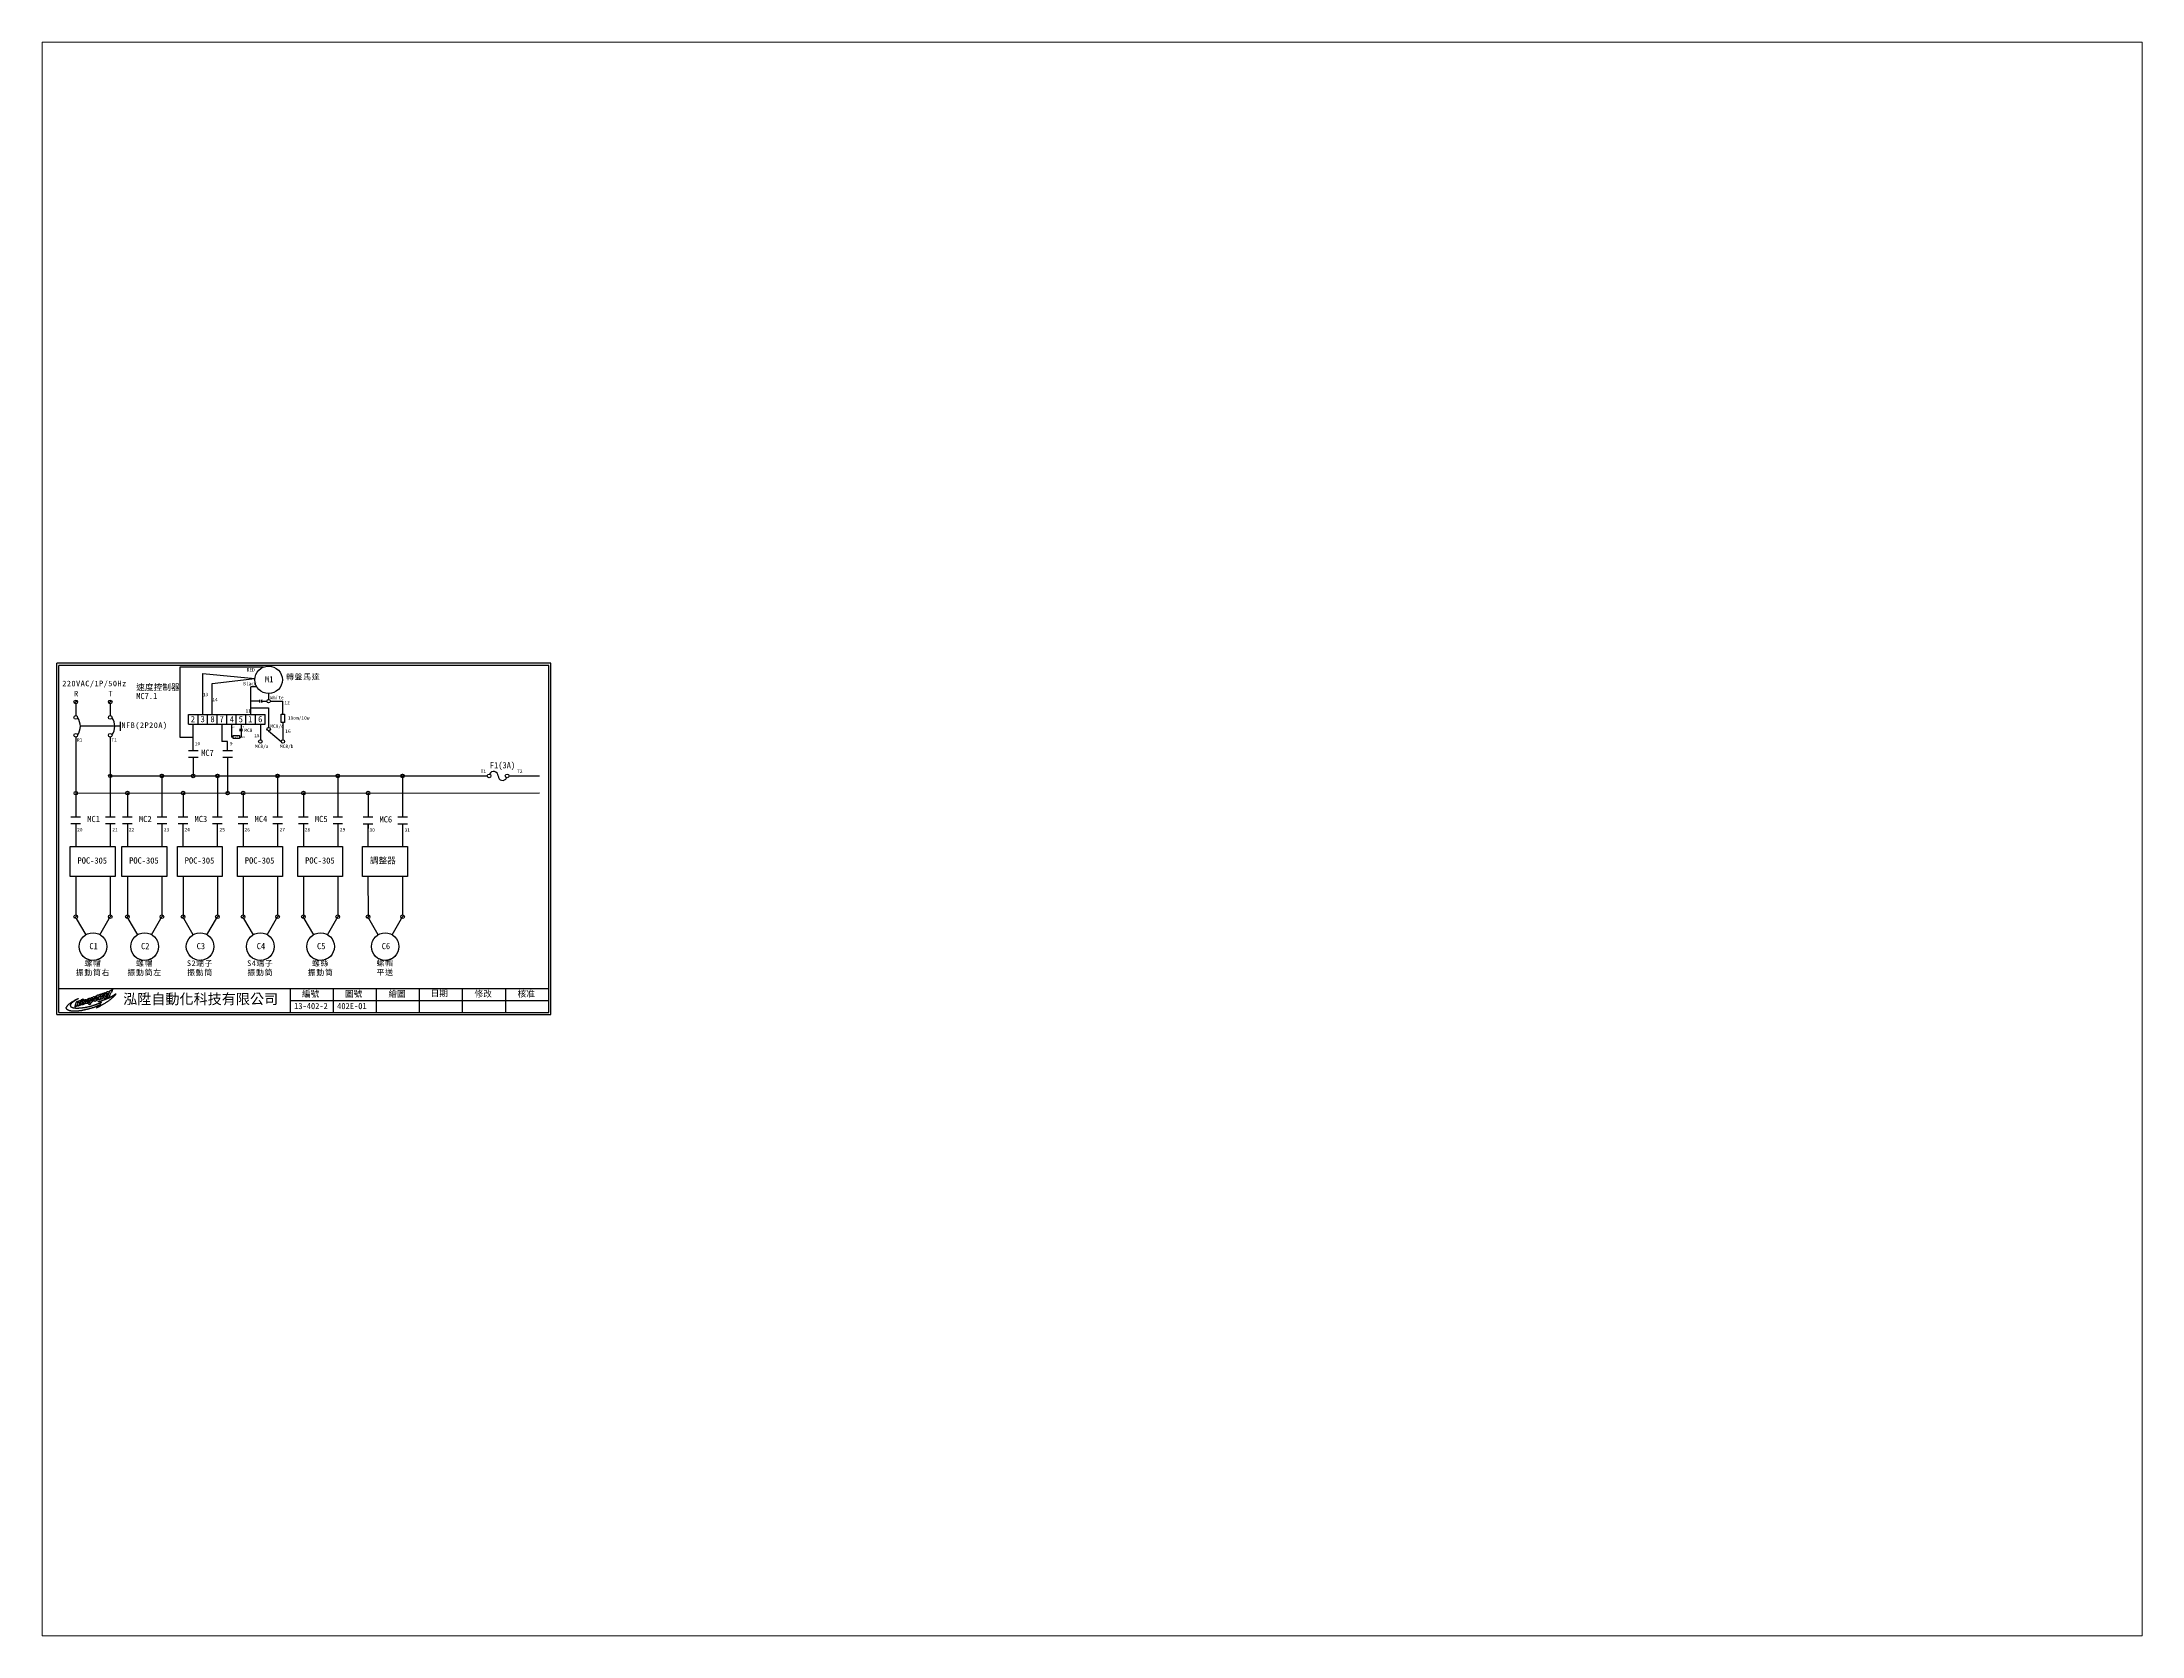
# Paper-space layout '配置1' of a CAD drawing. Extents: x 26 to 231, y 20 to 176.
# The model-space entities are those that its viewports show. They can reach past a viewport. Long polylines and large blocks are cut down to what shows.
import ezdxf

# ---------------------------------------------------------------- set-up
doc = ezdxf.new("R2010")
doc.units = 0
doc.linetypes.add('HIDDEN9', pattern=[3.5, 2, -1.5])
doc.layers.get('0').update_dxf_attribs({"linetype": 'CONTINUOUS'})
for name, color, linetype in [('圖框層', 7, 'CONTINUOUS'), ('標尺寸層', 3, 'CONTINUOUS'), ('輪廓線層', 7, 'CONTINUOUS')]:
    doc.layers.add(name, color=color, linetype=linetype)
doc.styles.add('STSL', font='KAIU.TTF')
doc.styles.add('標楷體', font='KAIU.TTF')

# ---------------------------------------------------------------- blocks, each defined once
blk = doc.blocks.new('FUSE')
at = {"color": 7}
for p, q in [((0, 0), (2.1, 0)), ((14.6, 0), (16.8, 0))]:
    blk.add_line(p, q, dxfattribs=at)
for centre in [(3.2, 0), (13.6, 0)]:
    blk.add_circle(centre, 1.07)
for centre, start, end in [((5.8, 0), 0, 156.116), ((11, 0), 180, 336.116)]:
    blk.add_arc(centre, 2.59, start, end, dxfattribs=at)

msp = doc.modelspace()

# ---------------------------------------------------------------- linework, layer by layer
for p, q in [((21.9, 185.3), (20.3, 183.8)), ((41.9, 185.3), (40.3, 183.8)), ((41.1, 141.6), (41.1, 117.9)), ((71.1, 141.6), (71.1, 117.9)), ((103.4, 141.6), (103.4, 117.9)), ((138.3, 141.6), (138.3, 117.9)), ((173.3, 141.6), (173.3, 117.9)), ((210.9, 141.6), (210.9, 117.9)), ((21.1, 131.6), (21.1, 117.9)), ((51.1, 131.6), (51.1, 117.9)), ((83.4, 131.6), (83.4, 117.9)), ((118.3, 131.6), (118.3, 117.9)), ((153.3, 131.6), (153.3, 117.9)), ((190.9, 131.6), (190.9, 117.8)), ((21.1, 113.9), (21.1, 108.1)), ((41.1, 113.9), (41.1, 108.1)), ((51.1, 113.9), (51.1, 108.1)), ((71.1, 113.9), (71.1, 108.1)), ((83.3, 113.9), (83.3, 108.1)), ((103.3, 113.9), (103.3, 108.1)), ((118.3, 113.9), (118.3, 108.1)), ((138.3, 113.9), (138.3, 108.1)), ((153.3, 113.9), (153.3, 108.1)), ((173.3, 113.9), (173.3, 108.1)), ((190.8, 113.8), (190.8, 107.9)), ((190.9, 113.8), (190.8, 108.1)), ((210.8, 113.8), (210.8, 107.9)), ((21.1, 108.1), (21.1, 100.6)), ((41.1, 108.1), (41.1, 100.6)), ((51.1, 108.1), (51.1, 100.6)), ((71.1, 108.1), (71.1, 100.6)), ((83.3, 108.1), (83.3, 100.6)), ((103.3, 108.1), (103.3, 100.6)), ((118.3, 108.1), (118.3, 100.6)), ((138.3, 108.1), (138.3, 100.6)), ((153.3, 108.1), (153.3, 100.6)), ((173.3, 108.1), (173.3, 100.6)), ((190.8, 108.1), (190.8, 100.6)), ((210.8, 108.1), (210.8, 100.6)), ((21.1, 83.2), (21.1, 60.9)), ((41.1, 83.2), (41.1, 60.9)), ((51.1, 83.2), (51.1, 60.9)), ((71.1, 83.2), (71.1, 60.9)), ((83.4, 83.2), (83.4, 60.9)), ((103.4, 83.2), (103.4, 60.9)), ((118.3, 83.2), (118.3, 60.9)), ((138.3, 83.2), (138.3, 60.9)), ((153.3, 83.2), (153.3, 60.9)), ((173.3, 83.2), (173.3, 60.9)), ((190.8, 83.2), (190.9, 60.9)), ((210.8, 83.2), (210.9, 60.9)), ((21.8, 60.6), (20.3, 59.1)), ((27.1, 49.4), (21.6, 58.9)), ((35.1, 49.4), (40.5, 58.9)), ((41.8, 60.6), (40.3, 59.1)), ((51.8, 60.6), (50.3, 59.1)), ((57.1, 49.4), (51.6, 58.9)), ((65.1, 49.4), (70.5, 58.9)), ((71.8, 60.6), (70.3, 59.1)), ((84.1, 60.6), (82.6, 59.1)), ((89.3, 49.4), (83.9, 58.9)), ((97.3, 49.4), (102.8, 58.9)), ((104.1, 60.6), (102.6, 59.1)), ((119, 60.6), (117.5, 59.1)), ((124.3, 49.4), (118.8, 58.9)), ((132.3, 49.4), (137.7, 58.9)), ((139, 60.6), (137.5, 59.1)), ((154, 60.6), (152.5, 59.1)), ((159.3, 49.4), (153.8, 58.9)), ((167.3, 49.4), (172.7, 58.9)), ((174, 60.6), (172.5, 59.1)), ((191.6, 60.6), (190.1, 59.1)), ((196.8, 49.4), (191.4, 58.9)), ((204.8, 49.4), (210.3, 58.9)), ((211.6, 60.6), (210.1, 59.1))]:
    msp.add_line(p, q)
at = {"color": 7, "linetype": 'HIDDEN9'}
msp.add_line((46.8, 170.4), (23.8, 170.4), dxfattribs=at)
for centre, radius in [((133.1, 197.4), 8), ((21.1, 184.6), 1.07), ((41.1, 184.6), 1.07), ((21.1, 175.6), 1.07), ((41.1, 175.6), 1.07), ((21.1, 165.2), 1.07), ((41.1, 165.2), 1.07), ((71.1, 141.6), 1.07), ((89.2, 141.6), 1.07), ((103.4, 141.6), 1.07), ((138.3, 141.6), 1.07), ((173.3, 141.6), 1.07), ((210.9, 141.6), 1.07), ((51.1, 131.6), 1.07), ((83.4, 131.6), 1.07), ((109.3, 131.6), 1.07), ((118.3, 131.6), 1.07), ((153.3, 131.6), 1.07), ((190.9, 131.6), 1.07), ((21.1, 59.8), 1.07), ((31.1, 42.5), 8), ((41.1, 59.8), 1.07), ((51.1, 59.8), 1.07), ((61.1, 42.5), 8), ((71.1, 59.8), 1.07), ((83.4, 59.8), 1.07), ((93.3, 42.5), 8), ((103.4, 59.8), 1.07), ((118.3, 59.8), 1.07), ((128.3, 42.5), 8), ((138.3, 59.8), 1.07), ((153.3, 59.8), 1.07), ((163.3, 42.5), 8), ((173.3, 59.8), 1.07), ((190.9, 59.8), 1.07), ((200.8, 42.5), 8), ((210.9, 59.8), 1.07)]:
    msp.add_circle(centre, radius)
at = {"color": 7}
for centre in [(14.7, 170.4), (34.7, 170.4)]:
    msp.add_arc(centre, 9.05, 325.1286, 34.8714, dxfattribs=at)
at = {"layer": '圖框層', "color": 7}
for p, q in [((297, 207), (10, 207)), ((10, 3), (10, 207)), ((295.8, 205.7), (11.2, 205.7)), ((11.2, 4.2), (11.2, 205.7)), ((295.8, 4.2), (295.8, 205.7)), ((297, 3), (297, 207)), ((11.2, 18.2), (295.8, 18.2)), ((145.8, 4.2), (145.8, 18.2)), ((170.8, 4.2), (170.8, 18.2)), ((195.8, 4.2), (195.8, 18.2)), ((220.8, 4.2), (220.8, 18.2)), ((245.8, 4.2), (245.8, 18.2)), ((270.8, 4.2), (270.8, 18.2)), ((10, 3), (297, 3)), ((11.2, 4.2), (295.8, 4.2)), ((145.8, 11.2), (295.8, 11.2))]:
    msp.add_line(p, q, dxfattribs=at)
at = {"layer": '標尺寸層', "color": 7}
for p, q in [((81.8, 164), (81.8, 204.9)), ((81.8, 204.9), (130.1, 204.9)), ((94.9, 177.2), (94.9, 201.1)), ((94.9, 201.1), (125.1, 198.2)), ((100.4, 195.2), (125.1, 198.2)), ((100.4, 177.2), (100.4, 195.2)), ((21.1, 183.5), (21.1, 176.7)), ((41.1, 183.5), (41.1, 176.7)), ((126.2, 193.4), (122.7, 193.4)), ((122.7, 177.2), (122.7, 193.4)), ((127.9, 185), (122.7, 185)), ((127.9, 185.7), (127.9, 184.2)), ((128.8, 185), (132.1, 185)), ((133.1, 189.4), (133.1, 186)), ((134.1, 185), (141.4, 185)), ((141.4, 177.5), (141.4, 185)), ((46.8, 173.1), (46.8, 167.7)), ((86.5, 171.6), (86.5, 177.2)), ((86.5, 177.2), (92.1, 177.2)), ((86.5, 171.6), (92.1, 171.6)), ((89.3, 156.4), (89.3, 171.6)), ((92.1, 171.6), (92.1, 177.2)), ((92.1, 171.6), (92.1, 177.2)), ((92.1, 177.2), (97.6, 177.2)), ((92.1, 171.6), (97.6, 171.6)), ((97.6, 171.6), (97.6, 177.2)), ((97.6, 171.6), (97.6, 177.2)), ((97.6, 177.2), (103.2, 177.2)), ((97.6, 171.6), (103.2, 171.6)), ((103.2, 171.6), (103.2, 177.2)), ((103.2, 171.6), (103.2, 177.2)), ((103.2, 177.2), (108.8, 177.2)), ((103.2, 171.6), (108.8, 171.6)), ((106, 171.6), (106, 161.5)), ((108.8, 171.6), (108.8, 177.2)), ((108.8, 171.6), (108.8, 177.2)), ((108.8, 177.2), (114.3, 177.2)), ((108.8, 171.6), (114.3, 171.6)), ((111.6, 171.6), (111.6, 164.2)), ((114.3, 171.6), (114.3, 177.2)), ((114.3, 171.6), (114.3, 177.2)), ((114.3, 177.2), (119.9, 177.2)), ((114.3, 171.6), (119.9, 171.6)), ((117.1, 171.6), (117.1, 168.8)), ((119.9, 171.6), (119.9, 177.2)), ((119.9, 171.6), (119.9, 177.2)), ((119.9, 177.2), (125.5, 177.2)), ((119.9, 171.6), (125.5, 171.6)), ((122.7, 181.1), (133.1, 181.1)), ((125.5, 171.6), (125.5, 177.2)), ((125.5, 171.6), (125.5, 177.2)), ((125.5, 177.2), (131.1, 177.2)), ((125.5, 171.6), (131.1, 171.6)), ((128.3, 171.6), (128.3, 162.6)), ((131.1, 171.6), (131.1, 177.2)), ((133.1, 181.1), (133.1, 169.8)), ((141.4, 172.7), (141.4, 162.6)), ((21.1, 164.2), (21.1, 164.1)), ((21.1, 164.1), (21.1, 131.6)), ((41.1, 164.2), (41.1, 164.1)), ((41.1, 164.1), (41.1, 141.6)), ((89.3, 164), (81.8, 164)), ((109.3, 161.5), (106, 161.5)), ((109.3, 156.4), (109.3, 161.5)), ((112.5, 164.2), (111.6, 164.2)), ((116.1, 168.8), (118, 168.8)), ((116.1, 168), (118, 168)), ((116.2, 164.2), (117.1, 164.2)), ((117.1, 168), (117.1, 164.2)), ((133.1, 167.8), (140.4, 161.6)), ((86.5, 156.4), (92.1, 156.4)), ((86.5, 152.4), (92.1, 152.4)), ((89.3, 152.4), (89.3, 141.6)), ((106.5, 156.4), (112.1, 156.4)), ((106.5, 152.4), (112.1, 152.4)), ((109.3, 152.4), (109.2, 131.6)), ((41.1, 141.6), (258, 141.6)), ((274.8, 141.6), (290.4, 141.6)), ((21.1, 131.6), (290.4, 131.7)), ((18.3, 117.9), (23.9, 117.9)), ((18.3, 113.9), (23.9, 113.9)), ((21.1, 113.9), (21.1, 108.1)), ((38.3, 117.9), (43.9, 117.9)), ((38.3, 113.9), (43.9, 113.9)), ((48.3, 117.9), (53.9, 117.9)), ((48.3, 113.9), (53.9, 113.9)), ((51.1, 113.9), (51.1, 108.1)), ((68.3, 117.9), (73.9, 117.9)), ((68.3, 113.9), (73.9, 113.9)), ((80.6, 117.9), (86.2, 117.9)), ((80.6, 113.9), (86.2, 113.9)), ((83.3, 113.9), (83.3, 108.1)), ((100.6, 117.9), (106.2, 117.9)), ((100.6, 113.9), (106.2, 113.9)), ((115.5, 117.9), (121.1, 117.9)), ((115.5, 113.9), (121.1, 113.9)), ((118.3, 113.9), (118.3, 108.1)), ((135.5, 117.9), (141.1, 117.9)), ((135.5, 113.9), (141.1, 113.9)), ((150.5, 117.9), (156.1, 117.9)), ((150.5, 113.9), (156.1, 113.9)), ((153.3, 113.9), (153.3, 108.1)), ((170.5, 117.9), (176.1, 117.9)), ((170.5, 113.9), (176.1, 113.9)), ((188.1, 117.8), (193.7, 117.8)), ((188.1, 113.8), (193.7, 113.8)), ((190.8, 113.8), (190.8, 107.9)), ((208.1, 117.8), (213.7, 117.8)), ((208.1, 113.8), (213.7, 113.8))]:
    msp.add_line(p, q, dxfattribs=at)
for points in [[(140.4, 177.5), (142.4, 177.5), (142.4, 172.7), (140.4, 172.7)], [(112.5, 165), (116.2, 165), (116.2, 163.3), (112.5, 163.3)], [(17.9, 100.6), (43.9, 100.6), (43.9, 83.2), (17.9, 83.2)], [(47.9, 100.6), (73.9, 100.6), (73.9, 83.2), (47.9, 83.2)], [(80.2, 100.6), (106.2, 100.6), (106.2, 83.2), (80.2, 83.2)], [(115.1, 100.6), (141.1, 100.6), (141.1, 83.2), (115.1, 83.2)], [(150.1, 100.6), (176.1, 100.6), (176.1, 83.2), (150.1, 83.2)], [(187.7, 100.6), (213.7, 100.6), (213.7, 83.2), (187.7, 83.2)]]:
    msp.add_lwpolyline(points, close=True, dxfattribs=at)
for centre in [(133.1, 185), (128.3, 161.6), (133.1, 168.8), (141.4, 161.6), (41.1, 141.6), (71.1, 141.6), (103.4, 141.6), (138.3, 141.6), (173.3, 141.6), (210.9, 141.6), (21.1, 131.6), (51.1, 131.6), (83.4, 131.6), (118.3, 131.6), (153.3, 131.6), (190.9, 131.6)]:
    msp.add_circle(centre, 1, dxfattribs=at)
msp.add_arc((130, 185), 1.19, 138.7324, 221.2676, dxfattribs=at)
at = {"layer": '輪廓線層', "color": 1}
msp.add_lwpolyline([(34.6, 8.4), (34.3, 8.3), (34, 8.2), (33.7, 8.1), (33.4, 7.9), (33.1, 7.8), (32.8, 7.7), (32.5, 7.5), (32.2, 7.4), (32, 7.3), (31.7, 7.2), (31.5, 7.2), (31.3, 7.1), (31.1, 7), (30.9, 6.9), (30.6, 6.9), (30.4, 6.8), (30.2, 6.7), (29.9, 6.6), (29.6, 6.6), (29.3, 6.5), (29, 6.4), (28.7, 6.3), (28.4, 6.2), (28.2, 6.2), (27.9, 6.1), (27.7, 6), (27.4, 6), (27.2, 5.9), (27, 5.9), (26.8, 5.8), (26.6, 5.8), (26.4, 5.7), (26.2, 5.7), (26, 5.6), (25.9, 5.6), (25.7, 5.6), (25.5, 5.5), (25.3, 5.5), (25.1, 5.5), (24.9, 5.4), (24.8, 5.4), (24.6, 5.4), (24.4, 5.3), (24.2, 5.3), (24, 5.3), (23.9, 5.3), (23.7, 5.2), (23.5, 5.2), (23.4, 5.2), (23.2, 5.2), (23, 5.2), (22.9, 5.2), (22.7, 5.1), (22.6, 5.1), (22.4, 5.1), (22.2, 5.1), (22.1, 5.1), (21.9, 5.1), (21.7, 5.1), (21.6, 5.1), (21.4, 5), (21.2, 5), (21, 5), (20.9, 5), (20.7, 5), (20.5, 5), (20.4, 5), (20.3, 5), (20.1, 5), (20, 5), (19.8, 5), (19.7, 5), (19.6, 5), (19.5, 5), (19.4, 5), (19.2, 5.1), (19.1, 5.1), (19, 5.1), (18.9, 5.1), (18.8, 5.1), (18.7, 5.1), (18.5, 5.1), (18.4, 5.1), (18.3, 5.2), (18.1, 5.2), (18, 5.2), (17.9, 5.2), (17.7, 5.2), (17.6, 5.3), (17.5, 5.3), (17.3, 5.3), (17.2, 5.4), (17.1, 5.4), (16.9, 5.5), (16.8, 5.5), (16.7, 5.6), (16.6, 5.6), (16.5, 5.7), (16.4, 5.7), (16.3, 5.7), (16.2, 5.8), (16.2, 5.8), (16.1, 5.9), (16, 5.9), (16, 6), (15.9, 6), (15.9, 6.1), (15.9, 6.1), (15.8, 6.1), (15.8, 6.2), (15.8, 6.2), (15.8, 6.2), (15.8, 6.3), (15.7, 6.3), (15.7, 6.3), (15.7, 6.4), (15.7, 6.4), (15.7, 6.4), (15.7, 6.5), (15.7, 6.5), (15.7, 6.5), (15.7, 6.6), (15.7, 6.6), (15.7, 6.6), (15.7, 6.7), (15.7, 6.7), (15.6, 6.7), (15.6, 6.8), (15.6, 6.8), (15.6, 6.9), (15.6, 6.9), (15.6, 6.9), (15.6, 7), (15.6, 7), (15.6, 7), (15.6, 7.1), (15.6, 7.1), (15.6, 7.2), (15.6, 7.2), (15.6, 7.2), (15.7, 7.3), (15.7, 7.3), (15.7, 7.4), (15.7, 7.4), (15.8, 7.5), (15.8, 7.5), (15.8, 7.6), (15.9, 7.7), (15.9, 7.8), (16, 7.8), (16, 7.9), (16.1, 8), (16.2, 8.1), (16.2, 8.2), (16.3, 8.3), (16.4, 8.4), (16.5, 8.5), (16.6, 8.6), (16.7, 8.7), (16.8, 8.8), (16.9, 8.9), (17, 9), (17.1, 9.1), (17.3, 9.2), (17.4, 9.3), (17.5, 9.4), (17.7, 9.5), (17.8, 9.6), (17.9, 9.7), (18.1, 9.8), (18.2, 9.9), (18.3, 10), (18.5, 10.1), (18.6, 10.2), (18.7, 10.3), (18.8, 10.4), (19, 10.4), (19.1, 10.5), (19.2, 10.6), (19.3, 10.7), (19.4, 10.7), (19.5, 10.8), (19.6, 10.8), (19.8, 10.9), (19.9, 11), (20, 11), (20.1, 11.1), (20.2, 11.1), (20.3, 11.2), (20.4, 11.3), (20.6, 11.4), (20.8, 11.5), (20.9, 11.6), (21.1, 11.7), (21.3, 11.8), (21.6, 11.9), (21.8, 12), (21.9, 12.1), (22.1, 12.2), (22.3, 12.2), (22.4, 12.3), (22.5, 12.3), (22.6, 12.4), (22.6, 12.4), (22.7, 12.4), (22.7, 12.4), (22.7, 12.4), (22.6, 12.3), (22.6, 12.3), (22.6, 12.3), (22.5, 12.2), (22.4, 12.2), (22.4, 12.2), (22.3, 12.1), (22.2, 12.1), (22.1, 12), (22, 11.9), (21.9, 11.9), (21.7, 11.8), (21.6, 11.8), (21.5, 11.7), (21.4, 11.6), (21.3, 11.5), (21.1, 11.5), (21, 11.4), (20.9, 11.3), (20.7, 11.2), (20.6, 11.2), (20.5, 11.1), (20.3, 11), (20.2, 10.9), (20.1, 10.8), (20, 10.7), (19.9, 10.7), (19.7, 10.6), (19.6, 10.5), (19.5, 10.4), (19.4, 10.3), (19.3, 10.3), (19.2, 10.2), (19.1, 10.1), (19, 10), (18.9, 9.9), (18.8, 9.8), (18.7, 9.7), (18.6, 9.6), (18.6, 9.6), (18.5, 9.5), (18.4, 9.4), (18.4, 9.3), (18.3, 9.3), (18.2, 9.2), (18.2, 9.1), (18.2, 9.1), (18.1, 9), (18.1, 8.9), (18.1, 8.9), (18, 8.8), (18, 8.8), (18, 8.7), (18, 8.6), (18, 8.6), (18, 8.5), (18, 8.5), (17.9, 8.4), (17.9, 8.4), (17.9, 8.3), (17.9, 8.3), (17.9, 8.2), (18, 8.2), (18, 8.2), (18, 8.1), (18, 8.1), (18, 8), (18, 8), (18, 8), (18, 7.9), (18.1, 7.9), (18.1, 7.9), (18.1, 7.8), (18.1, 7.8), (18.2, 7.8), (18.2, 7.7), (18.2, 7.7), (18.2, 7.7), (18.3, 7.6), (18.3, 7.6), (18.4, 7.6), (18.4, 7.5), (18.4, 7.5), (18.5, 7.5), (18.5, 7.5), (18.6, 7.4), (18.7, 7.4), (18.7, 7.4), (18.8, 7.3), (18.8, 7.3), (18.9, 7.3), (19, 7.2), (19, 7.2), (19.1, 7.2), (19.2, 7.2), (19.3, 7.1), (19.3, 7.1), (19.4, 7.1), (19.5, 7.1), (19.6, 7), (19.6, 7), (19.7, 7), (19.8, 7), (19.9, 7), (20, 7), (20.1, 6.9), (20.2, 6.9), (20.3, 6.9), (20.4, 6.9), (20.5, 6.9), (20.6, 6.9), (20.8, 6.9), (20.9, 6.8), (21, 6.8), (21.2, 6.8), (21.3, 6.8), (21.5, 6.8), (21.6, 6.8), (21.8, 6.8), (21.9, 6.8), (22.1, 6.8), (22.3, 6.8), (22.5, 6.8), (22.7, 6.8), (22.8, 6.8), (23, 6.9), (23.2, 6.9), (23.4, 6.9), (23.6, 6.9), (23.8, 6.9), (24, 6.9), (24.1, 6.9), (24.3, 7), (24.5, 7), (24.7, 7), (24.8, 7), (25, 7), (25.1, 7.1), (25.3, 7.1), (25.5, 7.1), (25.7, 7.1), (25.9, 7.2), (26, 7.2), (26.3, 7.2), (26.5, 7.2), (26.7, 7.3), (27, 7.3), (27.2, 7.4), (27.5, 7.4), (27.8, 7.5), (28.1, 7.5), (28.3, 7.6), (28.6, 7.7), (28.9, 7.7), (29.2, 7.8), (29.5, 7.9), (29.7, 8), (30, 8), (30.3, 8.1), (30.5, 8.2), (30.7, 8.2), (31, 8.3), (31.2, 8.4), (31.4, 8.4), (31.6, 8.5), (31.8, 8.5), (31.9, 8.6), (32.1, 8.6), (32.2, 8.7), (32.4, 8.7), (32.5, 8.8), (32.6, 8.8), (32.7, 8.8), (32.8, 8.9), (32.9, 8.9), (33, 9), (33.1, 9), (33.3, 9.1), (33.4, 9.1), (33.6, 9.2), (33.8, 9.2), (33.9, 9.3), (34.1, 9.4), (34.3, 9.4), (34.4, 9.5), (34.6, 9.6), (34.7, 9.6), (34.8, 9.6), (35, 9.7), (35.1, 9.7), (35.2, 9.8), (35.3, 9.8), (35.4, 9.9), (35.5, 9.9), (35.6, 9.9), (35.7, 10), (35.8, 10), (35.9, 10.1), (36, 10.1), (36, 10.1), (36, 10.2), (36.1, 10.2), (36.1, 10.2), (36, 10.2), (36, 10.2), (35.9, 10.2), (35.9, 10.3), (35.8, 10.3), (35.7, 10.3), (35.6, 10.3), (35.6, 10.3), (35.5, 10.3), (35.4, 10.3), (35.3, 10.3), (35.2, 10.3), (35.1, 10.3), (35, 10.4), (35, 10.4), (34.9, 10.4), (34.8, 10.4), (34.7, 10.4), (34.6, 10.4), (34.5, 10.4), (34.4, 10.4), (34.3, 10.4), (34.3, 10.4), (34.2, 10.5), (34.2, 10.5), (34.1, 10.5), (34.1, 10.5), (34.1, 10.5), (34, 10.5), (34, 10.5), (34.1, 10.5), (34.1, 10.6), (34.1, 10.6), (34.2, 10.6), (34.2, 10.6), (34.3, 10.6), (34.4, 10.7), (34.5, 10.7), (34.6, 10.7), (34.8, 10.8), (34.9, 10.8), (35.1, 10.8), (35.2, 10.9), (35.4, 10.9), (35.5, 11), (35.7, 11), (35.9, 11.1), (36.1, 11.1), (36.3, 11.2), (36.4, 11.2), (36.6, 11.3), (36.8, 11.4), (37, 11.4), (37.2, 11.5), (37.4, 11.5), (37.6, 11.6), (37.7, 11.7), (37.9, 11.7), (38.1, 11.8), (38.3, 11.9), (38.6, 12), (38.8, 12), (39, 12.1), (39.3, 12.3), (39.5, 12.4), (39.8, 12.5), (40.1, 12.6), (40.3, 12.7), (40.6, 12.8), (40.8, 12.9), (41, 13.1), (41.2, 13.2), (41.4, 13.3), (41.6, 13.4), (41.8, 13.5), (42, 13.6), (42.2, 13.7), (42.3, 13.8), (42.5, 13.9), (42.7, 14), (42.8, 14.1), (43, 14.2), (43.1, 14.3), (43.3, 14.4), (43.4, 14.5), (43.6, 14.6), (43.7, 14.7), (43.9, 14.8), (44, 14.9), (44.1, 15), (44.2, 15), (44.2, 15.1), (44.3, 15.1), (44.4, 15.1), (44.4, 15.1), (44.4, 15.1), (44.4, 15.1), (44.3, 15), (44.3, 14.9), (44.3, 14.9), (44.2, 14.8), (44.2, 14.7), (44.1, 14.6), (44.1, 14.6), (44, 14.5), (44, 14.4), (43.9, 14.4), (43.9, 14.3), (43.8, 14.2), (43.8, 14.2), (43.7, 14.1), (43.6, 14), (43.6, 13.9), (43.5, 13.9), (43.4, 13.8), (43.3, 13.7), (43.2, 13.6), (43.1, 13.5), (43, 13.4), (42.9, 13.3), (42.8, 13.2), (42.7, 13), (42.5, 12.9), (42.4, 12.8), (42.2, 12.7), (42.1, 12.5), (41.9, 12.4), (41.8, 12.2), (41.6, 12.1), (41.4, 12), (41.2, 11.8), (41.1, 11.7), (40.9, 11.5), (40.6, 11.3), (40.4, 11.2), (40.2, 11), (39.9, 10.9), (39.7, 10.7), (39.4, 10.5), (39.2, 10.3), (38.9, 10.2), (38.7, 10), (38.4, 9.8), (38.1, 9.7), (37.9, 9.5), (37.6, 9.3), (37.4, 9.2), (37.1, 9), (36.8, 8.9), (36.6, 8.7), (36.3, 8.6), (36, 8.4), (35.8, 8.3), (35.5, 8.1), (35.3, 8), (35, 7.8), (34.8, 7.7), (34.6, 7.6), (34.4, 7.5), (34.3, 7.4), (34.1, 7.3), (34, 7.3), (33.8, 7.2), (33.7, 7.1), (33.6, 7.1), (33.5, 7), (33.4, 7), (33.4, 7), (33.3, 6.9), (33.2, 6.9), (33.2, 6.9), (33.2, 6.9), (33.1, 6.9), (33.2, 6.9), (33.2, 6.9), (33.2, 7), (33.3, 7), (33.4, 7.1), (33.4, 7.2), (33.6, 7.2), (33.7, 7.3), (33.8, 7.4), (33.9, 7.5), (34.1, 7.7), (34.3, 7.8), (34.4, 7.9), (34.6, 8), (34.7, 8.1), (34.9, 8.3), (35.1, 8.4), (35.2, 8.5), (35.3, 8.6), (35.4, 8.7), (35.5, 8.7), (35.6, 8.8), (35.7, 8.9), (35.7, 8.9), (35.7, 8.9), (35.7, 8.9), (35.6, 8.9), (35.5, 8.8), (35.4, 8.8), (35.2, 8.7), (35, 8.6), (34.8, 8.5)], close=True, dxfattribs=at)
at = {"layer": '輪廓線層', "color": 116}
for points in [[(27.8, 10.4), (27.8, 10.3), (27.8, 10.3), (27.8, 10.3), (27.8, 10.3), (27.8, 10.3), (27.8, 10.3), (27.8, 10.3), (27.8, 10.2), (27.8, 10.2), (27.8, 10.2), (27.8, 10.2), (27.8, 10.2), (27.9, 10.2), (27.9, 10.2), (27.9, 10.2), (27.9, 10.2), (27.9, 10.2), (27.9, 10.2), (28, 10.2), (28, 10.2), (28, 10.2), (28, 10.2), (28, 10.2), (28.1, 10.2), (28.1, 10.3), (28.1, 10.3), (28.1, 10.3), (28.2, 10.3), (28.2, 10.3), (28.2, 10.3), (28.2, 10.3), (28.2, 10.3), (28.2, 10.4), (28.3, 10.4), (28.3, 10.4), (28.3, 10.4), (28.3, 10.4), (28.3, 10.4), (28.3, 10.5), (28.3, 10.5), (28.3, 10.5), (28.4, 10.5), (28.4, 10.5), (28.4, 10.5), (28.4, 10.5), (28.4, 10.5), (28.5, 10.5), (28.5, 10.5), (28.5, 10.6), (28.6, 10.6), (28.7, 10.6), (28.7, 10.6), (28.8, 10.6), (28.8, 10.6), (28.9, 10.6), (28.9, 10.6), (29, 10.6), (29, 10.6), (29, 10.6), (29, 10.6), (29, 10.6), (29, 10.6), (29, 10.5), (29, 10.5), (29, 10.5), (28.9, 10.5), (28.9, 10.4), (28.9, 10.4), (28.9, 10.4), (28.9, 10.4), (28.9, 10.3), (28.8, 10.3), (28.8, 10.3), (28.8, 10.3), (28.8, 10.2), (28.8, 10.2), (28.7, 10.2), (28.7, 10.2), (28.7, 10.1), (28.7, 10.1), (28.7, 10.1), (28.6, 10), (28.6, 10), (28.6, 10), (28.6, 10), (28.5, 9.9), (28.5, 9.9), (28.5, 9.9), (28.4, 9.8), (28.4, 9.8), (28.4, 9.8), (28.3, 9.8), (28.3, 9.7), (28.3, 9.7), (28.2, 9.7), (28.2, 9.7), (28.1, 9.6), (28.1, 9.6), (28.1, 9.6), (28, 9.6), (28, 9.5), (27.9, 9.5), (27.9, 9.5), (27.9, 9.5), (27.8, 9.4), (27.8, 9.4), (27.8, 9.4), (27.7, 9.4), (27.7, 9.4), (27.7, 9.4), (27.6, 9.4), (27.6, 9.4), (27.6, 9.4), (27.5, 9.4), (27.5, 9.4), (27.5, 9.4), (27.4, 9.4), (27.4, 9.4), (27.4, 9.4), (27.3, 9.4), (27.3, 9.4), (27.3, 9.4), (27.2, 9.4), (27.2, 9.4), (27.2, 9.4), (27.2, 9.4), (27.1, 9.4), (27.1, 9.5), (27.1, 9.5), (27.1, 9.5), (27.1, 9.5), (27, 9.5), (27, 9.6), (27, 9.6), (27, 9.6), (27, 9.6), (27, 9.7), (27, 9.7), (27, 9.7), (27, 9.7), (27, 9.8), (27, 9.8), (27, 9.8), (27, 9.9), (27, 9.9), (27, 10), (27, 10), (27, 10), (27, 10.1), (27, 10.1), (27, 10.2), (27, 10.2), (27, 10.3), (27, 10.3), (27, 10.3), (27, 10.4), (27, 10.4), (27.1, 10.5), (27.1, 10.5), (27.1, 10.6), (27.1, 10.6), (27.1, 10.6), (27.1, 10.7), (27.1, 10.7), (27.2, 10.8), (27.2, 10.8), (27.2, 10.9), (27.2, 10.9), (27.2, 10.9), (27.3, 11), (27.3, 11), (27.3, 11.1), (27.3, 11.1), (27.4, 11.2), (27.4, 11.2), (27.4, 11.3), (27.4, 11.3), (27.5, 11.4), (27.5, 11.4), (27.5, 11.5), (27.6, 11.5), (27.6, 11.6), (27.6, 11.6), (27.7, 11.7), (27.7, 11.7), (27.8, 11.8), (27.8, 11.8), (27.9, 11.9), (28, 12), (28, 12), (28.1, 12.1), (28.1, 12.2), (28.2, 12.2), (28.3, 12.3), (28.3, 12.3), (28.4, 12.3), (28.4, 12.4), (28.5, 12.4), (28.5, 12.4), (28.6, 12.4), (28.6, 12.5), (28.6, 12.5), (28.7, 12.5), (28.7, 12.5), (28.8, 12.5), (28.8, 12.5), (28.8, 12.6), (28.9, 12.6), (28.9, 12.6), (28.9, 12.6), (29, 12.6), (29, 12.6), (29, 12.6), (29.1, 12.6), (29.1, 12.6), (29.1, 12.6), (29.1, 12.6), (29.2, 12.6), (29.2, 12.6), (29.2, 12.6), (29.2, 12.5), (29.3, 12.5), (29.3, 12.5), (29.3, 12.5), (29.3, 12.5), (29.3, 12.5), (29.3, 12.5), (29.4, 12.5), (29.4, 12.5), (29.4, 12.5), (29.4, 12.4), (29.4, 12.4), (29.4, 12.4), (29.4, 12.4), (29.4, 12.3), (29.4, 12.3), (29.5, 12.3), (29.5, 12.3), (29.5, 12.2), (29.5, 12.2), (29.5, 12.2), (29.5, 12.1), (29.5, 12.1), (29.5, 12.1), (29.5, 12.1), (29.5, 12), (29.5, 12), (29.5, 11.9), (29.5, 11.9), (29.4, 11.9), (29.4, 11.8), (29.4, 11.8), (29.4, 11.7), (29.4, 11.7), (29.4, 11.7), (29.4, 11.6), (29.4, 11.6), (29.4, 11.5), (29.4, 11.5), (29.4, 11.5), (29.4, 11.4), (29.4, 11.4), (29.4, 11.3), (29.3, 11.3), (29.3, 11.3), (29.3, 11.2), (29.3, 11.2), (29.3, 11.2), (29.3, 11.1), (29.3, 11.1), (29.2, 11.1), (29.2, 11.1), (29.2, 11), (29.1, 11), (29.1, 11), (29, 11), (28.9, 10.9), (28.9, 10.9), (28.8, 10.9), (28.8, 10.9), (28.7, 10.9), (28.6, 10.8), (28.6, 10.8), (28.5, 10.8), (28.5, 10.8), (28.4, 10.8), (28.4, 10.7), (28.3, 10.7), (28.3, 10.7), (28.2, 10.7), (28.2, 10.7), (28.1, 10.7), (28.1, 10.7), (28, 10.6), (28, 10.6), (28, 10.6), (27.9, 10.6), (27.9, 10.6), (27.9, 10.6), (27.9, 10.6), (27.8, 10.6), (27.8, 10.6), (27.8, 10.5), (27.8, 10.5), (27.8, 10.5), (27.8, 10.5), (27.8, 10.5), (27.8, 10.4), (27.8, 10.4), (27.8, 10.4), (27.8, 10.4)], [(31.3, 11.1), (31.1, 10.8), (30.7, 10.4), (30.5, 10.2), (30.4, 10.2), (30.2, 10.1), (30.1, 10.2), (30, 10.2), (30, 10.3), (29.9, 10.4), (29.9, 10.2), (29.9, 10), (29.8, 9.8), (29.6, 9.4), (29.6, 9.1), (29.5, 9), (29.5, 8.9), (29.1, 8.8), (28.7, 8.7), (28.8, 9), (28.9, 9.4), (28.9, 9.6), (29.1, 10), (29.3, 10.5), (29.4, 10.9), (29.7, 11.6), (29.9, 12.3), (30.1, 12.9), (30.9, 13.2), (30.9, 13), (31, 13.2), (31.3, 13.4), (31.5, 13.6), (31.8, 13.6), (31.9, 13.5), (32, 13.4), (32, 13.2), (32, 12.9), (31.9, 12.7), (31.8, 12.4), (31.7, 12.1), (31.6, 11.9), (31.5, 11.5)], [(30.9, 12.5), (30.9, 12.5), (30.9, 12.5), (31, 12.4), (31, 12.4), (31, 12.4), (31, 12.4), (31, 12.4), (31, 12.4), (31, 12.4), (31, 12.4), (31, 12.4), (31, 12.4), (31, 12.3), (31, 12.3), (31, 12.3), (31, 12.3), (31, 12.3), (31, 12.2), (31, 12.2), (31, 12.2), (31, 12.2), (31, 12.2), (31, 12.1), (31, 12.1), (31, 12.1), (31, 12), (31, 12), (31, 12), (31, 12), (31, 11.9), (31, 11.9), (30.9, 11.9), (30.9, 11.8), (30.9, 11.8), (30.9, 11.8), (30.9, 11.7), (30.9, 11.7), (30.9, 11.7), (30.8, 11.6), (30.8, 11.6), (30.8, 11.6), (30.8, 11.5), (30.8, 11.5), (30.8, 11.5), (30.8, 11.5), (30.7, 11.4), (30.7, 11.4), (30.7, 11.4), (30.7, 11.4), (30.7, 11.3), (30.7, 11.3), (30.7, 11.3), (30.6, 11.3), (30.6, 11.3), (30.6, 11.2), (30.6, 11.2), (30.6, 11.2), (30.6, 11.2), (30.6, 11.2), (30.5, 11.2), (30.5, 11.2), (30.5, 11.1), (30.5, 11.1), (30.5, 11.1), (30.5, 11.1), (30.5, 11.1), (30.4, 11.1), (30.4, 11.1), (30.4, 11.1), (30.4, 11.1), (30.4, 11.1), (30.4, 11.1), (30.4, 11.1), (30.4, 11.1), (30.3, 11.1), (30.3, 11.1), (30.3, 11.1), (30.3, 11.1), (30.3, 11.2), (30.3, 11.2), (30.3, 11.2), (30.3, 11.2), (30.3, 11.2), (30.3, 11.2), (30.3, 11.3), (30.3, 11.3), (30.3, 11.3), (30.3, 11.3), (30.3, 11.4), (30.3, 11.4), (30.3, 11.4), (30.3, 11.4), (30.3, 11.5), (30.3, 11.5), (30.3, 11.5), (30.3, 11.5), (30.4, 11.6), (30.4, 11.6), (30.4, 11.6), (30.4, 11.7), (30.4, 11.7), (30.4, 11.7), (30.4, 11.7), (30.4, 11.8), (30.4, 11.8), (30.4, 11.8), (30.5, 11.9), (30.5, 11.9), (30.5, 11.9), (30.5, 11.9), (30.5, 12), (30.5, 12), (30.5, 12), (30.6, 12.1), (30.6, 12.1), (30.6, 12.1), (30.6, 12.2), (30.6, 12.2), (30.6, 12.2), (30.7, 12.2), (30.7, 12.3), (30.7, 12.3), (30.7, 12.3), (30.7, 12.3), (30.7, 12.3), (30.8, 12.4), (30.8, 12.4), (30.8, 12.4), (30.8, 12.4), (30.8, 12.4), (30.8, 12.4), (30.9, 12.4), (30.9, 12.4), (30.9, 12.4), (30.9, 12.5)], [(32.3, 10.7), (32.2, 10.7), (32.2, 10.7), (32.2, 10.7), (32.1, 10.7), (32.1, 10.8), (32.1, 10.8), (32.1, 10.8), (32, 10.8), (32, 10.8), (32, 10.8), (32, 10.8), (31.9, 10.9), (31.9, 10.9), (31.9, 10.9), (31.9, 10.9), (31.9, 10.9), (31.9, 11), (31.8, 11), (31.8, 11), (31.8, 11), (31.8, 11.1), (31.8, 11.1), (31.8, 11.1), (31.8, 11.2), (31.8, 11.2), (31.8, 11.2), (31.8, 11.2), (31.8, 11.3), (31.8, 11.3), (31.8, 11.3), (31.8, 11.4), (31.8, 11.4), (31.8, 11.5), (31.8, 11.5), (31.8, 11.5), (31.8, 11.6), (31.8, 11.6), (31.8, 11.7), (31.8, 11.7), (31.8, 11.7), (31.9, 11.8), (31.9, 11.8), (31.9, 11.9), (31.9, 11.9), (31.9, 11.9), (31.9, 12), (31.9, 12), (31.9, 12.1), (31.9, 12.1), (32, 12.1), (32, 12.2), (32, 12.2), (32, 12.2), (32, 12.3), (32, 12.3), (32.1, 12.4), (32.1, 12.4), (32.1, 12.5), (32.1, 12.5), (32.1, 12.6), (32.2, 12.6), (32.2, 12.7), (32.2, 12.8), (32.3, 12.8), (32.3, 12.9), (32.3, 13), (32.4, 13.1), (32.4, 13.1), (32.5, 13.2), (32.5, 13.3), (32.6, 13.4), (32.6, 13.4), (32.7, 13.5), (32.7, 13.6), (32.7, 13.6), (32.8, 13.7), (32.8, 13.7), (32.9, 13.8), (32.9, 13.8), (33, 13.9), (33, 13.9), (33.1, 14), (33.1, 14), (33.1, 14), (33.2, 14), (33.2, 14.1), (33.3, 14.1), (33.3, 14.1), (33.3, 14.2), (33.4, 14.2), (33.4, 14.2), (33.5, 14.2), (33.5, 14.2), (33.5, 14.3), (33.6, 14.3), (33.6, 14.3), (33.6, 14.3), (33.7, 14.3), (33.7, 14.3), (33.7, 14.3), (33.7, 14.4), (33.8, 14.4), (33.8, 14.4), (33.8, 14.4), (33.8, 14.4), (33.9, 14.4), (33.9, 14.4), (33.9, 14.4), (33.9, 14.4), (34, 14.4), (34, 14.4), (34, 14.4), (34.1, 14.4), (34.1, 14.4), (34.1, 14.4), (34.1, 14.4), (34.2, 14.4), (34.2, 14.4), (34.2, 14.4), (34.2, 14.4), (34.2, 14.3), (34.3, 14.3), (34.3, 14.3), (34.3, 14.3), (34.3, 14.2), (34.3, 14.2), (34.4, 14.2), (34.4, 14.1), (34.4, 14.1), (34.4, 14.1), (34.4, 14), (34.4, 14), (34.4, 13.9), (34.4, 13.9), (34.4, 13.8), (34.4, 13.7), (34.4, 13.7), (34.4, 13.6), (34.4, 13.6), (34.4, 13.5), (34.4, 13.4), (34.4, 13.4), (34.3, 13.3), (34.3, 13.3), (34.3, 13.2), (34.3, 13.1), (34.3, 13.1), (34.2, 13), (34.2, 13), (34.2, 12.9), (34.2, 12.9), (34.1, 12.8), (34.1, 12.8), (34.1, 12.7), (34.1, 12.7), (34, 12.6), (34, 12.6), (34, 12.5), (34, 12.4), (33.9, 12.4), (33.9, 12.3), (33.9, 12.2), (33.9, 12.2), (33.8, 12.1), (33.8, 12), (33.7, 12), (33.7, 11.9), (33.7, 11.8), (33.6, 11.7), (33.6, 11.7), (33.5, 11.6), (33.5, 11.5), (33.4, 11.5), (33.4, 11.4), (33.3, 11.3), (33.2, 11.3), (33.2, 11.2), (33.1, 11.2), (33.1, 11.1), (33, 11.1), (33, 11.1), (32.9, 11), (32.9, 11), (32.8, 11), (32.8, 10.9), (32.8, 10.9), (32.7, 10.9), (32.7, 10.9), (32.6, 10.8), (32.6, 10.8), (32.6, 10.8), (32.5, 10.8), (32.5, 10.8), (32.5, 10.8), (32.4, 10.8), (32.4, 10.7), (32.4, 10.7), (32.3, 10.7), (32.3, 10.7)], [(33, 12.8), (33, 12.8), (33, 12.9), (33, 12.9), (33, 12.9), (33.1, 13), (33.1, 13), (33.1, 13.1), (33.1, 13.1), (33.1, 13.1), (33.2, 13.2), (33.2, 13.2), (33.2, 13.2), (33.2, 13.2), (33.3, 13.3), (33.3, 13.3), (33.3, 13.3), (33.3, 13.3), (33.4, 13.3), (33.4, 13.3), (33.4, 13.3), (33.4, 13.3), (33.4, 13.3), (33.5, 13.3), (33.5, 13.3), (33.5, 13.3), (33.5, 13.3), (33.5, 13.3), (33.5, 13.3), (33.5, 13.3), (33.5, 13.2), (33.5, 13.2), (33.5, 13.2), (33.5, 13.2), (33.5, 13.2), (33.5, 13.1), (33.5, 13.1), (33.5, 13.1), (33.5, 13.1), (33.5, 13), (33.5, 13), (33.5, 13), (33.5, 12.9), (33.5, 12.9), (33.5, 12.9), (33.5, 12.8), (33.4, 12.8), (33.4, 12.8), (33.4, 12.7), (33.4, 12.7), (33.4, 12.7), (33.4, 12.6), (33.4, 12.6), (33.4, 12.6), (33.4, 12.5), (33.4, 12.5), (33.3, 12.5), (33.3, 12.5), (33.3, 12.4), (33.3, 12.4), (33.3, 12.4), (33.3, 12.3), (33.3, 12.3), (33.2, 12.3), (33.2, 12.2), (33.2, 12.2), (33.2, 12.2), (33.2, 12.2), (33.2, 12.1), (33.2, 12.1), (33.1, 12.1), (33.1, 12.1), (33.1, 12), (33.1, 12), (33.1, 12), (33.1, 12), (33.1, 12), (33, 11.9), (33, 11.9), (33, 11.9), (33, 11.9), (33, 11.9), (33, 11.9), (33, 11.8), (32.9, 11.8), (32.9, 11.8), (32.9, 11.8), (32.9, 11.8), (32.9, 11.8), (32.9, 11.8), (32.8, 11.8), (32.8, 11.8), (32.8, 11.8), (32.8, 11.8), (32.8, 11.8), (32.8, 11.8), (32.7, 11.8), (32.7, 11.8), (32.7, 11.8), (32.7, 11.8), (32.7, 11.8), (32.7, 11.8), (32.7, 11.8), (32.7, 11.8), (32.7, 11.9), (32.7, 11.9), (32.7, 11.9), (32.7, 11.9), (32.7, 11.9), (32.7, 12), (32.7, 12), (32.7, 12), (32.7, 12), (32.7, 12.1), (32.7, 12.1), (32.7, 12.1), (32.7, 12.2), (32.7, 12.2), (32.7, 12.2), (32.8, 12.3), (32.8, 12.3), (32.8, 12.3), (32.8, 12.4), (32.8, 12.4), (32.8, 12.4), (32.8, 12.4), (32.8, 12.5), (32.8, 12.5), (32.8, 12.5), (32.8, 12.6), (32.8, 12.6), (32.9, 12.6), (32.9, 12.7), (32.9, 12.7), (32.9, 12.7), (32.9, 12.8)], [(35.1, 11.6), (34.3, 11.4), (34.9, 14.7), (35.7, 15), (35.3, 13.1), (36.3, 15.2), (37, 15.4), (36.5, 13.4), (37.4, 15.6), (38.2, 15.9), (36.4, 12), (35.6, 11.8), (36, 13.7)], [(39.9, 14.7), (39.9, 14.7), (39.9, 14.6), (39.9, 14.6), (39.9, 14.6), (39.9, 14.5), (39.9, 14.5), (39.9, 14.5), (39.8, 14.4), (39.8, 14.4), (39.8, 14.4), (39.8, 14.4), (39.8, 14.4), (39.8, 14.3), (39.8, 14.3), (39.7, 14.3), (39.7, 14.3), (39.7, 14.3), (39.7, 14.3), (39.6, 14.3), (39.6, 14.3), (39.6, 14.3), (39.5, 14.3), (39.5, 14.2), (39.4, 14.2), (39.4, 14.2), (39.3, 14.2), (39.2, 14.2), (39.2, 14.2), (39.1, 14.1), (39, 14.1), (39, 14.1), (38.9, 14.1), (38.8, 14.1), (38.8, 14.1), (38.7, 14), (38.7, 14), (38.7, 14), (38.6, 14), (38.6, 14), (38.6, 14), (38.5, 14), (38.5, 14), (38.5, 14), (38.5, 13.9), (38.5, 13.9), (38.4, 13.9), (38.4, 13.9), (38.4, 13.9), (38.4, 13.9), (38.4, 13.8), (38.4, 13.8), (38.4, 13.8), (38.4, 13.8), (38.4, 13.8), (38.4, 13.7), (38.4, 13.7), (38.4, 13.7), (38.4, 13.7), (38.4, 13.6), (38.4, 13.6), (38.4, 13.6), (38.4, 13.6), (38.4, 13.6), (38.4, 13.5), (38.4, 13.5), (38.4, 13.5), (38.4, 13.5), (38.4, 13.5), (38.4, 13.5), (38.4, 13.5), (38.4, 13.5), (38.4, 13.5), (38.4, 13.5), (38.5, 13.4), (38.5, 13.4), (38.5, 13.4), (38.5, 13.4), (38.5, 13.5), (38.6, 13.5), (38.6, 13.5), (38.6, 13.5), (38.6, 13.5), (38.6, 13.5), (38.7, 13.5), (38.7, 13.5), (38.7, 13.5), (38.7, 13.5), (38.7, 13.6), (38.7, 13.6), (38.8, 13.6), (38.8, 13.6), (38.8, 13.6), (38.8, 13.6), (38.8, 13.7), (38.9, 13.7), (38.9, 13.7), (38.9, 13.7), (38.9, 13.7), (38.9, 13.8), (38.9, 13.8), (38.9, 13.8), (39, 13.8), (39, 13.8), (39, 13.8), (39.1, 13.9), (39.2, 13.9), (39.2, 13.9), (39.3, 13.9), (39.3, 13.9), (39.4, 13.9), (39.4, 13.8), (39.4, 13.8), (39.4, 13.7), (39.4, 13.7), (39.4, 13.6), (39.3, 13.5), (39.3, 13.4), (39.2, 13.3), (39.2, 13.2), (39.1, 13.1), (39, 13), (39, 13), (38.9, 12.9), (38.9, 12.8), (38.8, 12.8), (38.8, 12.7), (38.7, 12.7), (38.7, 12.7), (38.6, 12.6), (38.6, 12.6), (38.5, 12.6), (38.5, 12.6), (38.5, 12.5), (38.4, 12.5), (38.4, 12.5), (38.4, 12.5), (38.3, 12.5), (38.3, 12.4), (38.3, 12.4), (38.3, 12.4), (38.2, 12.4), (38.2, 12.4), (38.2, 12.4), (38.2, 12.4), (38.1, 12.4), (38.1, 12.4), (38.1, 12.4), (38.1, 12.4), (38, 12.4), (38, 12.3), (38, 12.3), (38, 12.3), (37.9, 12.3), (37.9, 12.4), (37.9, 12.4), (37.8, 12.4), (37.8, 12.4), (37.8, 12.4), (37.8, 12.4), (37.7, 12.4), (37.7, 12.4), (37.7, 12.4), (37.7, 12.4), (37.6, 12.4), (37.6, 12.5), (37.6, 12.5), (37.6, 12.5), (37.6, 12.5), (37.6, 12.6), (37.6, 12.6), (37.5, 12.6), (37.5, 12.7), (37.5, 12.7), (37.5, 12.7), (37.5, 12.8), (37.5, 12.8), (37.5, 12.9), (37.5, 12.9), (37.5, 13), (37.5, 13), (37.5, 13), (37.5, 13.1), (37.5, 13.1), (37.5, 13.2), (37.5, 13.3), (37.5, 13.3), (37.5, 13.4), (37.5, 13.4), (37.6, 13.5), (37.6, 13.6), (37.6, 13.6), (37.6, 13.7), (37.6, 13.8), (37.7, 13.9), (37.7, 14), (37.7, 14.1), (37.8, 14.2), (37.8, 14.3), (37.8, 14.4), (37.9, 14.5), (37.9, 14.5), (38, 14.6), (38, 14.7), (38.1, 14.8), (38.1, 14.9), (38.2, 15), (38.2, 15.1), (38.3, 15.2), (38.3, 15.3), (38.4, 15.4), (38.5, 15.5), (38.5, 15.6), (38.6, 15.6), (38.6, 15.7), (38.7, 15.8), (38.7, 15.8), (38.8, 15.9), (38.8, 15.9), (38.9, 16), (38.9, 16), (38.9, 16.1), (39, 16.1), (39, 16.1), (39.1, 16.2), (39.1, 16.2), (39.1, 16.2), (39.2, 16.2), (39.2, 16.3), (39.3, 16.3), (39.3, 16.3), (39.3, 16.4), (39.4, 16.4), (39.4, 16.4), (39.5, 16.4), (39.5, 16.4), (39.5, 16.5), (39.6, 16.5), (39.6, 16.5), (39.6, 16.5), (39.7, 16.5), (39.7, 16.5), (39.7, 16.5), (39.8, 16.5), (39.8, 16.5), (39.8, 16.5), (39.9, 16.5), (39.9, 16.5), (39.9, 16.5), (39.9, 16.5), (40, 16.5), (40, 16.5), (40, 16.5), (40, 16.5), (40, 16.5), (40.1, 16.5), (40.1, 16.4), (40.1, 16.4), (40.1, 16.4), (40.1, 16.4), (40.1, 16.4), (40.1, 16.3), (40.2, 16.3), (40.2, 16.3), (40.2, 16.3), (40.2, 16.2), (40.2, 16.2), (40.2, 16.2), (40.2, 16.1), (40.2, 16.1), (40.2, 16.1), (40.2, 16), (40.2, 16), (40.2, 15.9), (40.2, 15.9), (40.2, 15.8), (40.2, 15.8), (40.2, 15.7), (40.2, 15.7), (40.2, 15.6), (40.2, 15.6), (40.2, 15.5), (40.2, 15.5), (40.2, 15.4), (40.1, 15.4), (40.1, 15.3), (40.1, 15.3), (40.1, 15.2), (40.1, 15.2), (40.1, 15.1), (40.1, 15.1), (40, 15), (40, 14.9), (40, 14.9), (40, 14.8), (40, 14.8)], [(39.3, 14.9), (39.3, 14.9), (39.2, 14.9), (39.2, 14.9), (39.2, 14.9), (39.2, 14.9), (39.1, 14.9), (39.1, 14.9), (39.1, 14.9), (39.1, 14.9), (39, 14.8), (39, 14.8), (39, 14.8), (39, 14.8), (38.9, 14.8), (38.9, 14.8), (38.9, 14.8), (38.9, 14.8), (38.9, 14.8), (38.8, 14.8), (38.8, 14.8), (38.8, 14.8), (38.8, 14.8), (38.8, 14.8), (38.8, 14.8), (38.8, 14.9), (38.8, 14.9), (38.8, 14.9), (38.8, 14.9), (38.8, 14.9), (38.8, 15), (38.8, 15), (38.8, 15), (38.9, 15.1), (38.9, 15.1), (38.9, 15.1), (38.9, 15.2), (38.9, 15.2), (38.9, 15.2), (39, 15.2), (39, 15.3), (39, 15.3), (39, 15.3), (39, 15.3), (39.1, 15.4), (39.1, 15.4), (39.1, 15.4), (39.1, 15.4), (39.2, 15.4), (39.2, 15.4), (39.2, 15.5), (39.2, 15.5), (39.2, 15.5), (39.3, 15.5), (39.3, 15.5), (39.3, 15.5), (39.3, 15.5), (39.3, 15.5), (39.3, 15.5), (39.3, 15.5), (39.4, 15.5), (39.4, 15.4), (39.4, 15.4), (39.4, 15.4), (39.4, 15.4), (39.4, 15.4), (39.4, 15.4), (39.4, 15.4), (39.4, 15.4), (39.4, 15.4), (39.4, 15.3), (39.4, 15.3), (39.4, 15.3), (39.4, 15.3), (39.4, 15.2), (39.4, 15.2), (39.4, 15.2), (39.4, 15.2), (39.4, 15.1), (39.4, 15.1), (39.4, 15.1), (39.4, 15.1), (39.4, 15), (39.3, 15), (39.3, 15), (39.3, 15), (39.3, 15), (39.3, 15)], [(41.2, 15.3), (41, 14.9), (40.8, 14.4), (40.4, 13.1), (39.5, 12.9), (40.9, 16.9), (41.7, 17.2), (41.6, 16.7), (41.8, 17.1), (42.1, 17.4), (42.5, 17.5), (41.9, 15.8), (41.7, 15.8), (41.6, 15.8), (41.4, 15.6)], [(23.2, 9.6), (23.3, 9.6), (23.3, 9.6), (23.3, 9.5), (23.3, 9.5), (23.3, 9.5), (23.3, 9.5), (23.3, 9.4), (23.3, 9.4), (23.3, 9.4), (23.3, 9.3), (23.3, 9.3), (23.3, 9.3), (23.3, 9.2), (23.3, 9.2), (23.2, 9.1), (23.2, 9.1), (23.2, 9.1), (23.2, 9), (23.2, 9), (23.2, 8.9), (23.2, 8.9), (23.2, 8.9), (23.1, 8.8), (23.1, 8.8), (23.1, 8.8), (23.1, 8.7), (23.1, 8.7), (23.1, 8.7), (23.1, 8.6), (23.1, 8.6), (23.1, 8.6), (23.1, 8.6), (23.1, 8.5), (23.1, 8.5), (23.1, 8.5), (23, 8.5), (23, 8.4), (23, 8.4), (23, 8.4), (23, 8.4), (23, 8.4), (23, 8.3), (23, 8.3), (23, 8.3), (23, 8.3), (23, 8.3), (23, 8.3), (23, 8.2), (23, 8.2), (23, 8.2), (23, 8.2), (23, 8.2), (23, 8.2), (23, 8.2), (23, 8.2), (23, 8.2), (23, 8.2), (23, 8.2), (22.9, 8.2), (22.9, 8.1), (22.9, 8.1), (22.9, 8.1), (22.8, 8.1), (22.8, 8.1), (22.8, 8.1), (22.7, 8.1), (22.7, 8.1), (22.7, 8.1), (22.6, 8.1), (22.6, 8), (22.6, 8), (22.5, 8), (22.5, 8), (22.4, 8), (22.4, 8), (22.4, 8), (22.4, 8), (22.3, 8), (22.3, 8), (22.3, 8), (22.2, 8), (22.2, 8), (22.2, 7.9), (22.2, 7.9), (22.2, 8), (22.2, 8), (22.2, 8), (22.2, 8), (22.2, 8), (22.2, 8), (22.2, 8), (22.2, 8.1), (22.2, 8.1), (22.2, 8.1), (22.2, 8.1), (22.2, 8.2), (22.2, 8.2), (22.2, 8.2), (22.2, 8.2), (22.2, 8.3), (22.2, 8.3), (22.2, 8.3), (22.2, 8.3), (22.2, 8.4), (22.2, 8.4), (22.2, 8.4), (22.2, 8.4), (22.3, 8.5), (22.3, 8.5), (22.3, 8.5), (22.3, 8.6), (22.3, 8.6), (22.3, 8.6), (22.3, 8.6), (22.3, 8.7), (22.3, 8.7), (22.3, 8.7), (22.3, 8.7), (22.3, 8.8), (22.3, 8.8), (22.3, 8.8), (22.4, 8.8), (22.4, 8.8), (22.4, 8.9), (22.4, 8.9), (22.4, 8.9), (22.4, 8.9), (22.4, 8.9), (22.4, 8.9), (22.4, 8.9), (22.4, 8.9), (22.3, 8.9), (22.3, 9), (22.3, 9), (22.3, 9), (22.3, 9), (22.3, 9), (22.3, 9), (22.3, 9), (22.3, 9), (22.3, 9), (22.2, 9), (22.2, 9), (22.2, 9), (22.2, 9), (22.2, 9), (22.2, 9), (22.2, 9), (22.1, 9), (22.1, 8.9), (22.1, 8.9), (22.1, 8.9), (22.1, 8.9), (22, 8.9), (22, 8.9), (22, 8.9), (22, 8.9), (22, 8.9), (21.9, 8.9), (21.9, 8.9), (21.9, 8.9), (21.9, 8.8), (21.9, 8.8), (21.9, 8.8), (21.8, 8.8), (21.8, 8.8), (21.8, 8.8), (21.8, 8.8), (21.8, 8.7), (21.8, 8.7), (21.8, 8.7), (21.8, 8.7), (21.8, 8.7), (21.8, 8.7), (21.8, 8.7), (21.8, 8.7), (21.8, 8.6), (21.8, 8.6), (21.8, 8.6), (21.8, 8.6), (21.8, 8.6), (21.8, 8.6), (21.7, 8.5), (21.7, 8.5), (21.7, 8.5), (21.7, 8.5), (21.7, 8.4), (21.7, 8.4), (21.7, 8.4), (21.7, 8.4), (21.7, 8.3), (21.7, 8.3), (21.7, 8.3), (21.6, 8.3), (21.6, 8.2), (21.6, 8.2), (21.6, 8.2), (21.6, 8.2), (21.6, 8.1), (21.6, 8.1), (21.6, 8.1), (21.6, 8.1), (21.6, 8), (21.6, 8), (21.6, 8), (21.6, 8), (21.5, 7.9), (21.5, 7.9), (21.5, 7.9), (21.5, 7.9), (21.5, 7.9), (21.5, 7.8), (21.5, 7.8), (21.5, 7.8), (21.5, 7.8), (21.5, 7.8), (21.5, 7.8), (21.4, 7.8), (21.4, 7.7), (21.4, 7.7), (21.4, 7.7), (21.3, 7.7), (21.3, 7.7), (21.3, 7.7), (21.2, 7.7), (21.2, 7.7), (21.1, 7.6), (21.1, 7.6), (21, 7.6), (21, 7.6), (20.9, 7.6), (20.9, 7.6), (20.8, 7.6), (20.8, 7.5), (20.8, 7.5), (20.7, 7.5), (20.7, 7.5), (20.7, 7.5), (20.7, 7.5), (20.7, 7.6), (20.6, 7.6), (20.6, 7.6), (20.6, 7.6), (20.7, 7.6), (20.7, 7.7), (20.7, 7.7), (20.7, 7.7), (20.7, 7.8), (20.7, 7.8), (20.7, 7.8), (20.7, 7.9), (20.8, 7.9), (20.8, 8), (20.8, 8), (20.8, 8), (20.8, 8.1), (20.8, 8.1), (20.8, 8.1), (20.8, 8.2), (20.8, 8.2), (20.9, 8.2), (20.9, 8.3), (20.9, 8.3), (20.9, 8.3), (20.9, 8.3), (20.9, 8.4), (20.9, 8.4), (20.9, 8.4), (20.9, 8.5), (20.9, 8.5), (21, 8.5), (21, 8.6), (21, 8.6), (21, 8.7), (21, 8.7), (21, 8.8), (21.1, 8.8), (21.1, 8.9), (21.1, 8.9), (21.1, 9), (21.1, 9), (21.1, 9.1), (21.2, 9.1), (21.2, 9.2), (21.2, 9.2), (21.2, 9.2), (21.2, 9.3), (21.2, 9.3), (21.2, 9.4), (21.3, 9.4), (21.3, 9.4), (21.3, 9.5), (21.3, 9.5), (21.3, 9.5), (21.3, 9.6), (21.3, 9.6), (21.3, 9.6), (21.3, 9.6), (21.3, 9.7), (21.3, 9.7), (21.4, 9.7), (21.4, 9.7), (21.4, 9.8), (21.4, 9.8), (21.4, 9.9), (21.4, 9.9), (21.4, 10), (21.5, 10), (21.5, 10.1), (21.5, 10.1), (21.5, 10.2), (21.5, 10.2), (21.5, 10.3), (21.6, 10.3), (21.6, 10.4), (21.6, 10.4), (21.6, 10.4), (21.6, 10.5), (21.6, 10.5), (21.6, 10.5), (21.6, 10.5), (21.6, 10.5), (21.7, 10.6), (21.7, 10.6), (21.7, 10.6), (21.8, 10.6), (21.9, 10.6), (22, 10.7), (22.1, 10.7), (22.3, 10.8), (22.4, 10.9), (22.6, 10.9), (22.8, 11), (22.9, 11), (23.1, 11.1), (23.2, 11.1), (23.3, 11.2), (23.4, 11.2), (23.5, 11.2), (23.5, 11.2), (23.6, 11.2), (23.6, 11.2), (23.6, 11.2), (23.6, 11.2), (23.6, 11.2), (23.6, 11.2), (23.7, 11.2), (23.7, 11.2), (23.7, 11.2), (23.7, 11.2), (23.7, 11.2), (23.7, 11.2), (23.7, 11.2), (23.8, 11.2), (23.8, 11.1), (23.8, 11.1), (23.8, 11.1), (23.8, 11.1), (23.8, 11.1), (23.8, 11), (23.8, 11), (23.8, 11), (23.8, 11), (23.8, 11), (23.8, 10.9), (23.8, 10.9), (23.8, 10.9), (23.8, 10.8), (23.8, 10.8), (23.8, 10.8), (23.8, 10.8), (23.8, 10.7), (23.8, 10.7), (23.8, 10.7), (23.8, 10.6), (23.8, 10.6), (23.7, 10.6), (23.7, 10.5), (23.7, 10.5), (23.7, 10.5), (23.7, 10.4), (23.7, 10.4), (23.6, 10.4), (23.6, 10.3), (23.6, 10.3), (23.6, 10.3), (23.6, 10.2), (23.5, 10.2), (23.5, 10.1), (23.5, 10.1), (23.5, 10.1), (23.4, 10), (23.4, 10), (23.4, 10), (23.4, 9.9), (23.3, 9.9), (23.3, 9.9), (23.3, 9.9), (23.3, 9.8), (23.3, 9.8), (23.2, 9.8), (23.2, 9.8), (23.2, 9.8), (23.2, 9.7), (23.2, 9.7), (23.1, 9.7), (23.1, 9.7), (23.1, 9.7), (23.1, 9.7), (23.1, 9.7), (23.1, 9.7), (23.1, 9.7), (23.1, 9.7), (23.1, 9.7), (23.1, 9.6), (23.1, 9.6), (23.1, 9.6), (23.1, 9.6), (23.1, 9.6), (23.2, 9.6), (23.2, 9.6), (23.2, 9.6), (23.2, 9.6)], [(22.6, 9.8), (22.6, 9.8), (22.5, 9.8), (22.5, 9.8), (22.5, 9.7), (22.5, 9.7), (22.4, 9.7), (22.4, 9.7), (22.4, 9.7), (22.4, 9.7), (22.3, 9.7), (22.3, 9.7), (22.3, 9.7), (22.3, 9.7), (22.2, 9.7), (22.2, 9.7), (22.2, 9.7), (22.2, 9.7), (22.2, 9.7), (22.2, 9.7), (22.2, 9.7), (22.2, 9.7), (22.2, 9.8), (22.2, 9.8), (22.2, 9.8), (22.2, 9.8), (22.2, 9.8), (22.2, 9.8), (22.2, 9.9), (22.2, 9.9), (22.2, 9.9), (22.2, 9.9), (22.2, 10), (22.2, 10), (22.2, 10), (22.3, 10), (22.3, 10), (22.3, 10.1), (22.3, 10.1), (22.3, 10.1), (22.3, 10.1), (22.4, 10.2), (22.4, 10.2), (22.4, 10.2), (22.5, 10.2), (22.5, 10.2), (22.5, 10.2), (22.6, 10.3), (22.6, 10.3), (22.6, 10.3), (22.7, 10.3), (22.7, 10.3), (22.7, 10.3), (22.7, 10.3), (22.8, 10.3), (22.8, 10.3), (22.8, 10.3), (22.8, 10.3), (22.8, 10.3), (22.9, 10.3), (22.9, 10.3), (22.9, 10.3), (22.9, 10.2), (22.9, 10.2), (22.9, 10.2), (22.9, 10.2), (22.9, 10.2), (22.9, 10.2), (22.9, 10.2), (22.9, 10.1), (22.9, 10.1), (22.9, 10.1), (22.9, 10.1), (22.8, 10.1), (22.8, 10), (22.8, 10), (22.8, 10), (22.8, 10), (22.8, 9.9), (22.8, 9.9), (22.8, 9.9), (22.8, 9.9), (22.7, 9.9), (22.7, 9.9), (22.7, 9.8), (22.7, 9.8), (22.6, 9.8), (22.6, 9.8)], [(24.2, 10.8), (25.1, 11.1), (24.2, 8.5), (23.4, 8.3)], [(24.5, 11.8), (25.4, 12.1), (25.1, 11.3), (24.3, 11)], [(26, 11), (26, 10.9), (26, 10.9), (26, 10.9), (26, 10.9), (26, 10.9), (26, 10.9), (26, 10.9), (26, 10.9), (26, 10.8), (26, 10.8), (26, 10.8), (26, 10.8), (26, 10.8), (26, 10.8), (26, 10.8), (26, 10.8), (26, 10.7), (26, 10.7), (26, 10.7), (26, 10.7), (26, 10.7), (26.1, 10.7), (26.1, 10.7), (26.1, 10.7), (26.1, 10.7), (26.2, 10.7), (26.2, 10.7), (26.3, 10.7), (26.3, 10.7), (26.3, 10.7), (26.4, 10.7), (26.4, 10.7), (26.5, 10.7), (26.5, 10.7), (26.5, 10.7), (26.6, 10.7), (26.6, 10.7), (26.6, 10.7), (26.6, 10.7), (26.7, 10.7), (26.7, 10.7), (26.7, 10.7), (26.7, 10.6), (26.7, 10.6), (26.7, 10.6), (26.7, 10.6), (26.8, 10.6), (26.8, 10.6), (26.8, 10.6), (26.8, 10.6), (26.8, 10.5), (26.8, 10.5), (26.8, 10.5), (26.8, 10.5), (26.8, 10.5), (26.8, 10.4), (26.8, 10.4), (26.8, 10.4), (26.8, 10.4), (26.8, 10.4), (26.8, 10.3), (26.8, 10.3), (26.8, 10.3), (26.8, 10.3), (26.8, 10.3), (26.8, 10.3), (26.8, 10.3), (26.8, 10.2), (26.8, 10.2), (26.8, 10.2), (26.8, 10.2), (26.8, 10.2), (26.8, 10.1), (26.8, 10.1), (26.7, 10.1), (26.7, 10), (26.7, 10), (26.7, 10), (26.7, 9.9), (26.7, 9.9), (26.6, 9.8), (26.6, 9.8), (26.6, 9.7), (26.6, 9.7), (26.5, 9.7), (26.5, 9.6), (26.5, 9.6), (26.5, 9.5), (26.4, 9.5), (26.4, 9.4), (26.4, 9.4), (26.3, 9.4), (26.3, 9.3), (26.2, 9.3), (26.2, 9.3), (26.2, 9.2), (26.1, 9.2), (26.1, 9.2), (26.1, 9.1), (26, 9.1), (26, 9.1), (25.9, 9), (25.9, 9), (25.9, 9), (25.8, 9), (25.8, 9), (25.7, 8.9), (25.7, 8.9), (25.7, 8.9), (25.6, 8.9), (25.6, 8.9), (25.6, 8.8), (25.5, 8.8), (25.5, 8.8), (25.5, 8.8), (25.4, 8.8), (25.4, 8.8), (25.4, 8.8), (25.3, 8.8), (25.3, 8.7), (25.3, 8.7), (25.2, 8.7), (25.2, 8.7), (25.2, 8.7), (25.1, 8.7), (25.1, 8.7), (25.1, 8.7), (25.1, 8.7), (25, 8.7), (25, 8.7), (25, 8.7), (25, 8.7), (24.9, 8.7), (24.9, 8.7), (24.9, 8.7), (24.9, 8.7), (24.8, 8.8), (24.8, 8.8), (24.8, 8.8), (24.8, 8.8), (24.8, 8.8), (24.7, 8.8), (24.7, 8.8), (24.7, 8.9), (24.7, 8.9), (24.7, 8.9), (24.7, 8.9), (24.7, 8.9), (24.7, 9), (24.7, 9), (24.7, 9), (24.7, 9), (24.7, 9), (24.6, 9.1), (24.6, 9.1), (24.6, 9.1), (24.6, 9.1), (24.6, 9.2), (24.7, 9.2), (24.7, 9.2), (24.7, 9.2), (24.7, 9.3), (24.7, 9.3), (24.7, 9.3), (24.7, 9.3), (24.7, 9.3), (24.7, 9.4), (24.7, 9.4), (24.7, 9.4), (24.7, 9.4), (24.7, 9.4), (24.7, 9.4), (24.7, 9.4), (24.7, 9.4), (24.8, 9.5), (24.8, 9.5), (24.8, 9.5), (24.8, 9.5), (24.8, 9.5), (24.9, 9.5), (24.9, 9.5), (24.9, 9.5), (24.9, 9.5), (25, 9.5), (25, 9.6), (25, 9.6), (25.1, 9.6), (25.1, 9.6), (25.1, 9.6), (25.1, 9.6), (25.2, 9.6), (25.2, 9.6), (25.2, 9.6), (25.2, 9.6), (25.3, 9.6), (25.3, 9.6), (25.3, 9.7), (25.3, 9.7), (25.4, 9.7), (25.4, 9.7), (25.4, 9.7), (25.4, 9.7), (25.4, 9.7), (25.4, 9.7), (25.5, 9.7), (25.5, 9.7), (25.5, 9.7), (25.5, 9.7), (25.5, 9.7), (25.5, 9.7), (25.5, 9.6), (25.5, 9.6), (25.5, 9.6), (25.5, 9.6), (25.5, 9.6), (25.5, 9.6), (25.5, 9.5), (25.5, 9.5), (25.5, 9.5), (25.5, 9.5), (25.5, 9.5), (25.5, 9.5), (25.5, 9.5), (25.5, 9.5), (25.5, 9.5), (25.5, 9.5), (25.5, 9.5), (25.5, 9.5), (25.5, 9.5), (25.6, 9.5), (25.6, 9.5), (25.6, 9.5), (25.6, 9.5), (25.6, 9.5), (25.6, 9.5), (25.7, 9.5), (25.7, 9.5), (25.7, 9.5), (25.7, 9.5), (25.7, 9.5), (25.8, 9.5), (25.8, 9.5), (25.8, 9.5), (25.8, 9.5), (25.8, 9.6), (25.8, 9.6), (25.8, 9.6), (25.8, 9.6), (25.9, 9.6), (25.9, 9.6), (25.9, 9.6), (25.9, 9.7), (25.9, 9.7), (25.9, 9.7), (25.9, 9.7), (25.9, 9.7), (25.9, 9.7), (25.9, 9.7), (25.9, 9.8), (25.9, 9.8), (25.9, 9.8), (25.9, 9.8), (25.9, 9.8), (25.9, 9.8), (25.9, 9.8), (25.9, 9.8), (25.8, 9.8), (25.8, 9.8), (25.8, 9.8), (25.8, 9.8), (25.8, 9.9), (25.8, 9.9), (25.7, 9.9), (25.7, 9.9), (25.7, 9.9), (25.7, 9.9), (25.6, 9.9), (25.6, 9.9), (25.6, 9.9), (25.5, 9.9), (25.5, 9.9), (25.5, 9.9), (25.4, 9.9), (25.4, 9.9), (25.4, 9.9), (25.3, 9.9), (25.3, 9.9), (25.3, 9.9), (25.2, 9.9), (25.2, 9.9), (25.2, 9.9), (25.2, 9.9), (25.2, 9.9), (25.1, 9.9), (25.1, 9.9), (25.1, 10), (25.1, 10), (25.1, 10), (25.1, 10), (25.1, 10), (25.1, 10), (25.1, 10), (25.1, 10.1), (25.1, 10.1), (25.1, 10.1), (25.1, 10.1), (25.1, 10.1), (25.1, 10.2), (25.1, 10.2), (25.1, 10.2), (25.1, 10.2), (25.1, 10.3), (25.1, 10.3), (25.1, 10.3), (25.1, 10.3), (25.1, 10.3), (25.1, 10.4), (25.1, 10.4), (25.1, 10.4), (25.1, 10.4), (25.1, 10.4), (25.1, 10.5), (25.1, 10.5), (25.2, 10.5), (25.2, 10.5), (25.2, 10.5), (25.2, 10.5), (25.2, 10.6), (25.2, 10.6), (25.2, 10.6), (25.2, 10.6), (25.2, 10.7), (25.3, 10.7), (25.3, 10.7), (25.3, 10.8), (25.3, 10.8), (25.3, 10.8), (25.3, 10.9), (25.4, 10.9), (25.4, 10.9), (25.4, 11), (25.4, 11), (25.5, 11), (25.5, 11.1), (25.5, 11.1), (25.5, 11.1), (25.6, 11.2), (25.6, 11.2), (25.6, 11.2), (25.7, 11.3), (25.7, 11.3), (25.7, 11.3), (25.8, 11.4), (25.8, 11.4), (25.9, 11.4), (25.9, 11.4), (25.9, 11.5), (26, 11.5), (26, 11.5), (26, 11.5), (26.1, 11.5), (26.1, 11.6), (26.1, 11.6), (26.2, 11.6), (26.2, 11.6), (26.2, 11.6), (26.2, 11.6), (26.3, 11.6), (26.3, 11.6), (26.3, 11.7), (26.4, 11.7), (26.4, 11.7), (26.4, 11.7), (26.5, 11.7), (26.5, 11.7), (26.5, 11.7), (26.5, 11.7), (26.6, 11.7), (26.6, 11.7), (26.6, 11.8), (26.6, 11.8), (26.7, 11.8), (26.7, 11.8), (26.7, 11.8), (26.7, 11.8), (26.7, 11.8), (26.8, 11.8), (26.8, 11.8), (26.8, 11.8), (26.8, 11.8), (26.8, 11.8), (26.8, 11.8), (26.9, 11.8), (26.9, 11.8), (26.9, 11.8), (26.9, 11.8), (26.9, 11.8), (26.9, 11.8), (26.9, 11.7), (27, 11.7), (27, 11.7), (27, 11.7), (27, 11.7), (27, 11.7), (27, 11.7), (27, 11.7), (27.1, 11.7), (27.1, 11.7), (27.1, 11.6), (27.1, 11.6), (27.1, 11.6), (27.1, 11.6), (27.1, 11.6), (27.1, 11.6), (27.1, 11.5), (27.1, 11.5), (27.1, 11.5), (27.1, 11.5), (27.1, 11.5), (27.1, 11.4), (27.1, 11.4), (27.1, 11.4), (27.1, 11.4), (27.1, 11.3), (27.1, 11.3), (27.1, 11.3), (27.1, 11.3), (27.1, 11.2), (27.1, 11.2), (27, 11.2), (27, 11.2), (27, 11.1), (26.9, 11.1), (26.8, 11.1), (26.8, 11), (26.7, 11), (26.6, 11), (26.6, 11), (26.5, 10.9), (26.5, 10.9), (26.4, 10.9), (26.4, 10.9), (26.4, 10.9), (26.4, 10.9), (26.3, 11), (26.3, 11), (26.3, 11), (26.3, 11), (26.3, 11), (26.3, 11), (26.3, 11), (26.3, 11), (26.3, 11.1), (26.3, 11.1), (26.3, 11.1), (26.3, 11.1), (26.3, 11.1), (26.2, 11.1), (26.2, 11.1), (26.2, 11.1), (26.2, 11.1), (26.2, 11.1), (26.2, 11.1), (26.2, 11.1), (26.1, 11), (26.1, 11), (26.1, 11), (26.1, 11), (26.1, 11), (26.1, 11), (26.1, 11)], [(28.5, 11.3), (28.5, 11.3), (28.5, 11.3), (28.5, 11.3), (28.5, 11.3), (28.5, 11.3), (28.5, 11.3), (28.4, 11.3), (28.4, 11.3), (28.4, 11.3), (28.4, 11.3), (28.4, 11.3), (28.4, 11.3), (28.4, 11.3), (28.4, 11.3), (28.3, 11.3), (28.3, 11.3), (28.3, 11.3), (28.3, 11.2), (28.3, 11.2), (28.2, 11.2), (28.2, 11.2), (28.2, 11.2), (28.2, 11.2), (28.2, 11.2), (28.1, 11.2), (28.1, 11.2), (28.1, 11.2), (28.1, 11.2), (28.1, 11.2), (28.1, 11.3), (28.1, 11.3), (28.1, 11.3), (28.1, 11.3), (28.1, 11.3), (28.1, 11.4), (28.1, 11.4), (28.1, 11.4), (28.1, 11.4), (28.2, 11.5), (28.2, 11.5), (28.2, 11.5), (28.2, 11.6), (28.2, 11.6), (28.3, 11.6), (28.3, 11.6), (28.3, 11.6), (28.3, 11.7), (28.3, 11.7), (28.4, 11.7), (28.4, 11.7), (28.4, 11.7), (28.4, 11.8), (28.4, 11.8), (28.5, 11.8), (28.5, 11.8), (28.5, 11.8), (28.5, 11.8), (28.6, 11.8), (28.6, 11.8), (28.6, 11.8), (28.6, 11.8), (28.6, 11.8), (28.6, 11.8), (28.7, 11.8), (28.7, 11.8), (28.7, 11.7), (28.7, 11.7), (28.7, 11.7), (28.7, 11.7), (28.7, 11.7), (28.7, 11.7), (28.7, 11.7), (28.7, 11.6), (28.7, 11.6), (28.7, 11.6), (28.7, 11.6), (28.7, 11.6), (28.7, 11.5), (28.7, 11.5), (28.7, 11.5), (28.7, 11.5), (28.7, 11.5), (28.7, 11.5), (28.7, 11.4), (28.7, 11.4), (28.6, 11.4), (28.6, 11.4), (28.6, 11.4), (28.6, 11.4), (28.6, 11.4), (28.6, 11.4), (28.6, 11.4), (28.6, 11.4), (28.6, 11.4), (28.5, 11.4)]]:
    msp.add_lwpolyline(points, close=True, dxfattribs=at)

# ---------------------------------------------------------------- block references
at = {"color": 7}
msp.add_blockref('FUSE', (258, 141.6), dxfattribs=at)

# ---------------------------------------------------------------- texts
at = {"color": 0, "char_height": 3.25, "style": '標楷體'}
for s, insert, width, attachment_point in [('\\pt6.5;{\\T1.1;220VAC/1P/50Hz}', (13.2, 196.9), 35.213, 1), ('{\\T1.1;轉盤馬達}', (153.2, 200.8), 24.145, 2), ('\\pt6.5;{\\T1.1;R}', (20.1, 191), 2, 1), ('\\pt6.5;{\\T1.1;T}', (40.1, 191), 2, 1), ('\\pt6.5;{\\T1.1;NFB(2P20A)}', (61, 172.7), 24.607, 2), ('{\\T1.1;螺帽\\P振動筒右}', (31.1, 34.5), 24.145, 2), ('{\\T1.1;螺帽\\P振動筒左}', (61.1, 34.5), 24.145, 2), ('{\\T1.1;S2端子\\P振動筒}', (93.3, 34.5), 28.072, 2), ('{\\T1.1;S4端子\\P振動筒}', (128.3, 34.5), 28.072, 2), ('{\\T1.1;螺絲\\P振動筒}', (163.3, 34.5), 28.072, 2), ('{\\T1.1;螺帽\\P平送}', (200.8, 34.6), 24.145, 2)]:
    msp.add_mtext(s, dxfattribs=dict(at, insert=insert, width=width, attachment_point=attachment_point))
at = {"layer": '圖框層', "color": 4, "style": 'STSL'}
for s, height, p in [('速度控制器', 3.6, (56.2, 191.3)), ('Black', 2, (118.3, 194.2)), ('RED', 2, (120.4, 202.2)), ('M1', 3.6, (131, 195.9)), ('MC7.1', 3.6, (56.2, 186.2)), ('13', 2, (94.9, 187.9)), ('14', 2, (100.4, 185)), ('White', 2, (134, 186.1)), ('12', 2, (142.3, 183.2)), ('2', 3.6, (87.9, 172.8)), ('3', 3.6, (93.6, 172.8)), ('8', 3.6, (99.3, 172.8)), ('7', 3.6, (104.6, 172.8)), ('4', 3.6, (110.6, 172.8)), ('5', 3.6, (115.7, 172.8)), ('11', 2, (119.7, 178.3)), ('1', 3.6, (121.2, 172.8)), ('6', 3.6, (127, 172.8)), ('MC8/c', 2, (134.1, 169.5)), ('10om/10w', 2, (144.3, 174.3)), ('R1', 2, (21.8, 161.5)), ('T1', 2, (41.8, 161.5)), ('10', 2, (90.2, 159.4)), ('9', 2, (110.6, 159.4)), ('19', 1, (111.8, 169.5)), ('VR', 1, (113.6, 163.7)), ('17', 1, (117.4, 169.6)), ('18', 1, (117.7, 163.7)), ('MC8', 2, (119, 167.1)), ('15', 2, (124.7, 164.1)), ('MC8/a', 2, (125.2, 157.8)), ('MC8/b', 2, (139.7, 157.8)), ('16', 2, (142.8, 166.6)), ('MC7', 3.6, (93.9, 153.2)), ('F1(3A)', 3.6, (261.6, 146)), ('T1', 2, (256.3, 143.3)), ('T2', 2, (277.5, 143.3)), ('20', 2, (21.9, 109.4)), ('MC1', 3.6, (27.8, 114.8)), ('21', 2, (42.3, 109.4)), ('22', 2, (51.9, 109.4)), ('MC2', 3.6, (57.8, 114.8)), ('23', 2, (72.3, 109.4)), ('24', 2, (84.2, 109.4)), ('MC3', 3.6, (90.1, 114.8)), ('25', 2, (104.6, 109.4)), ('26', 2, (119.1, 109.4)), ('MC4', 3.6, (125, 114.8)), ('27', 2, (139.5, 109.4)), ('28', 2, (154.1, 109.4)), ('MC5', 3.6, (160, 114.8)), ('29', 2, (174.5, 109.4)), ('30', 2, (191.7, 109.2)), ('MC6', 3.6, (197.5, 114.6)), ('31', 2, (212.1, 109.2)), ('POC-305', 3.6, (22.1, 90.7)), ('POC-305', 3.6, (52.1, 90.7)), ('POC-305', 3.6, (84.4, 90.7)), ('POC-305', 3.6, (119.3, 90.7)), ('POC-305', 3.6, (154.3, 90.7)), ('調整器', 3.6, (191.9, 90.7)), ('C1', 3.6, (29, 41)), ('C2', 3.6, (59, 41)), ('C3', 3.6, (91.3, 41)), ('C4', 3.6, (126.2, 41)), ('C5', 3.6, (161.2, 41)), ('C6', 3.6, (198.8, 41)), ('泓陞自動化科技有限公司', 6, (48.6, 9.1)), ('編號', 3.6, (152.5, 13.3)), ('圖號', 3.6, (177.5, 13.3)), ('繪圖', 3.6, (202.7, 13.3)), ('日期', 3.6, (227.2, 13.6)), ('修改', 3.6, (252.7, 13.3)), ('核准', 3.6, (277.7, 13.3)), ('13-402-2', 3.6, (147.9, 6.2)), ('402E-01', 3.6, (172.9, 6.2))]:
    msp.add_text(s, height=height, dxfattribs=at).set_placement(p)

psp = doc.layouts.new('配置1')

# ---------------------------------------------------------------- viewports
at = {"layer": '標尺寸層'}
psp.add_viewport(center=(128.5, 97.5), size=(205.6, 156), view_center_point=(611.37, 104.98), view_height=925.5311, dxfattribs=at)

doc.saveas('drawing.dxf')
